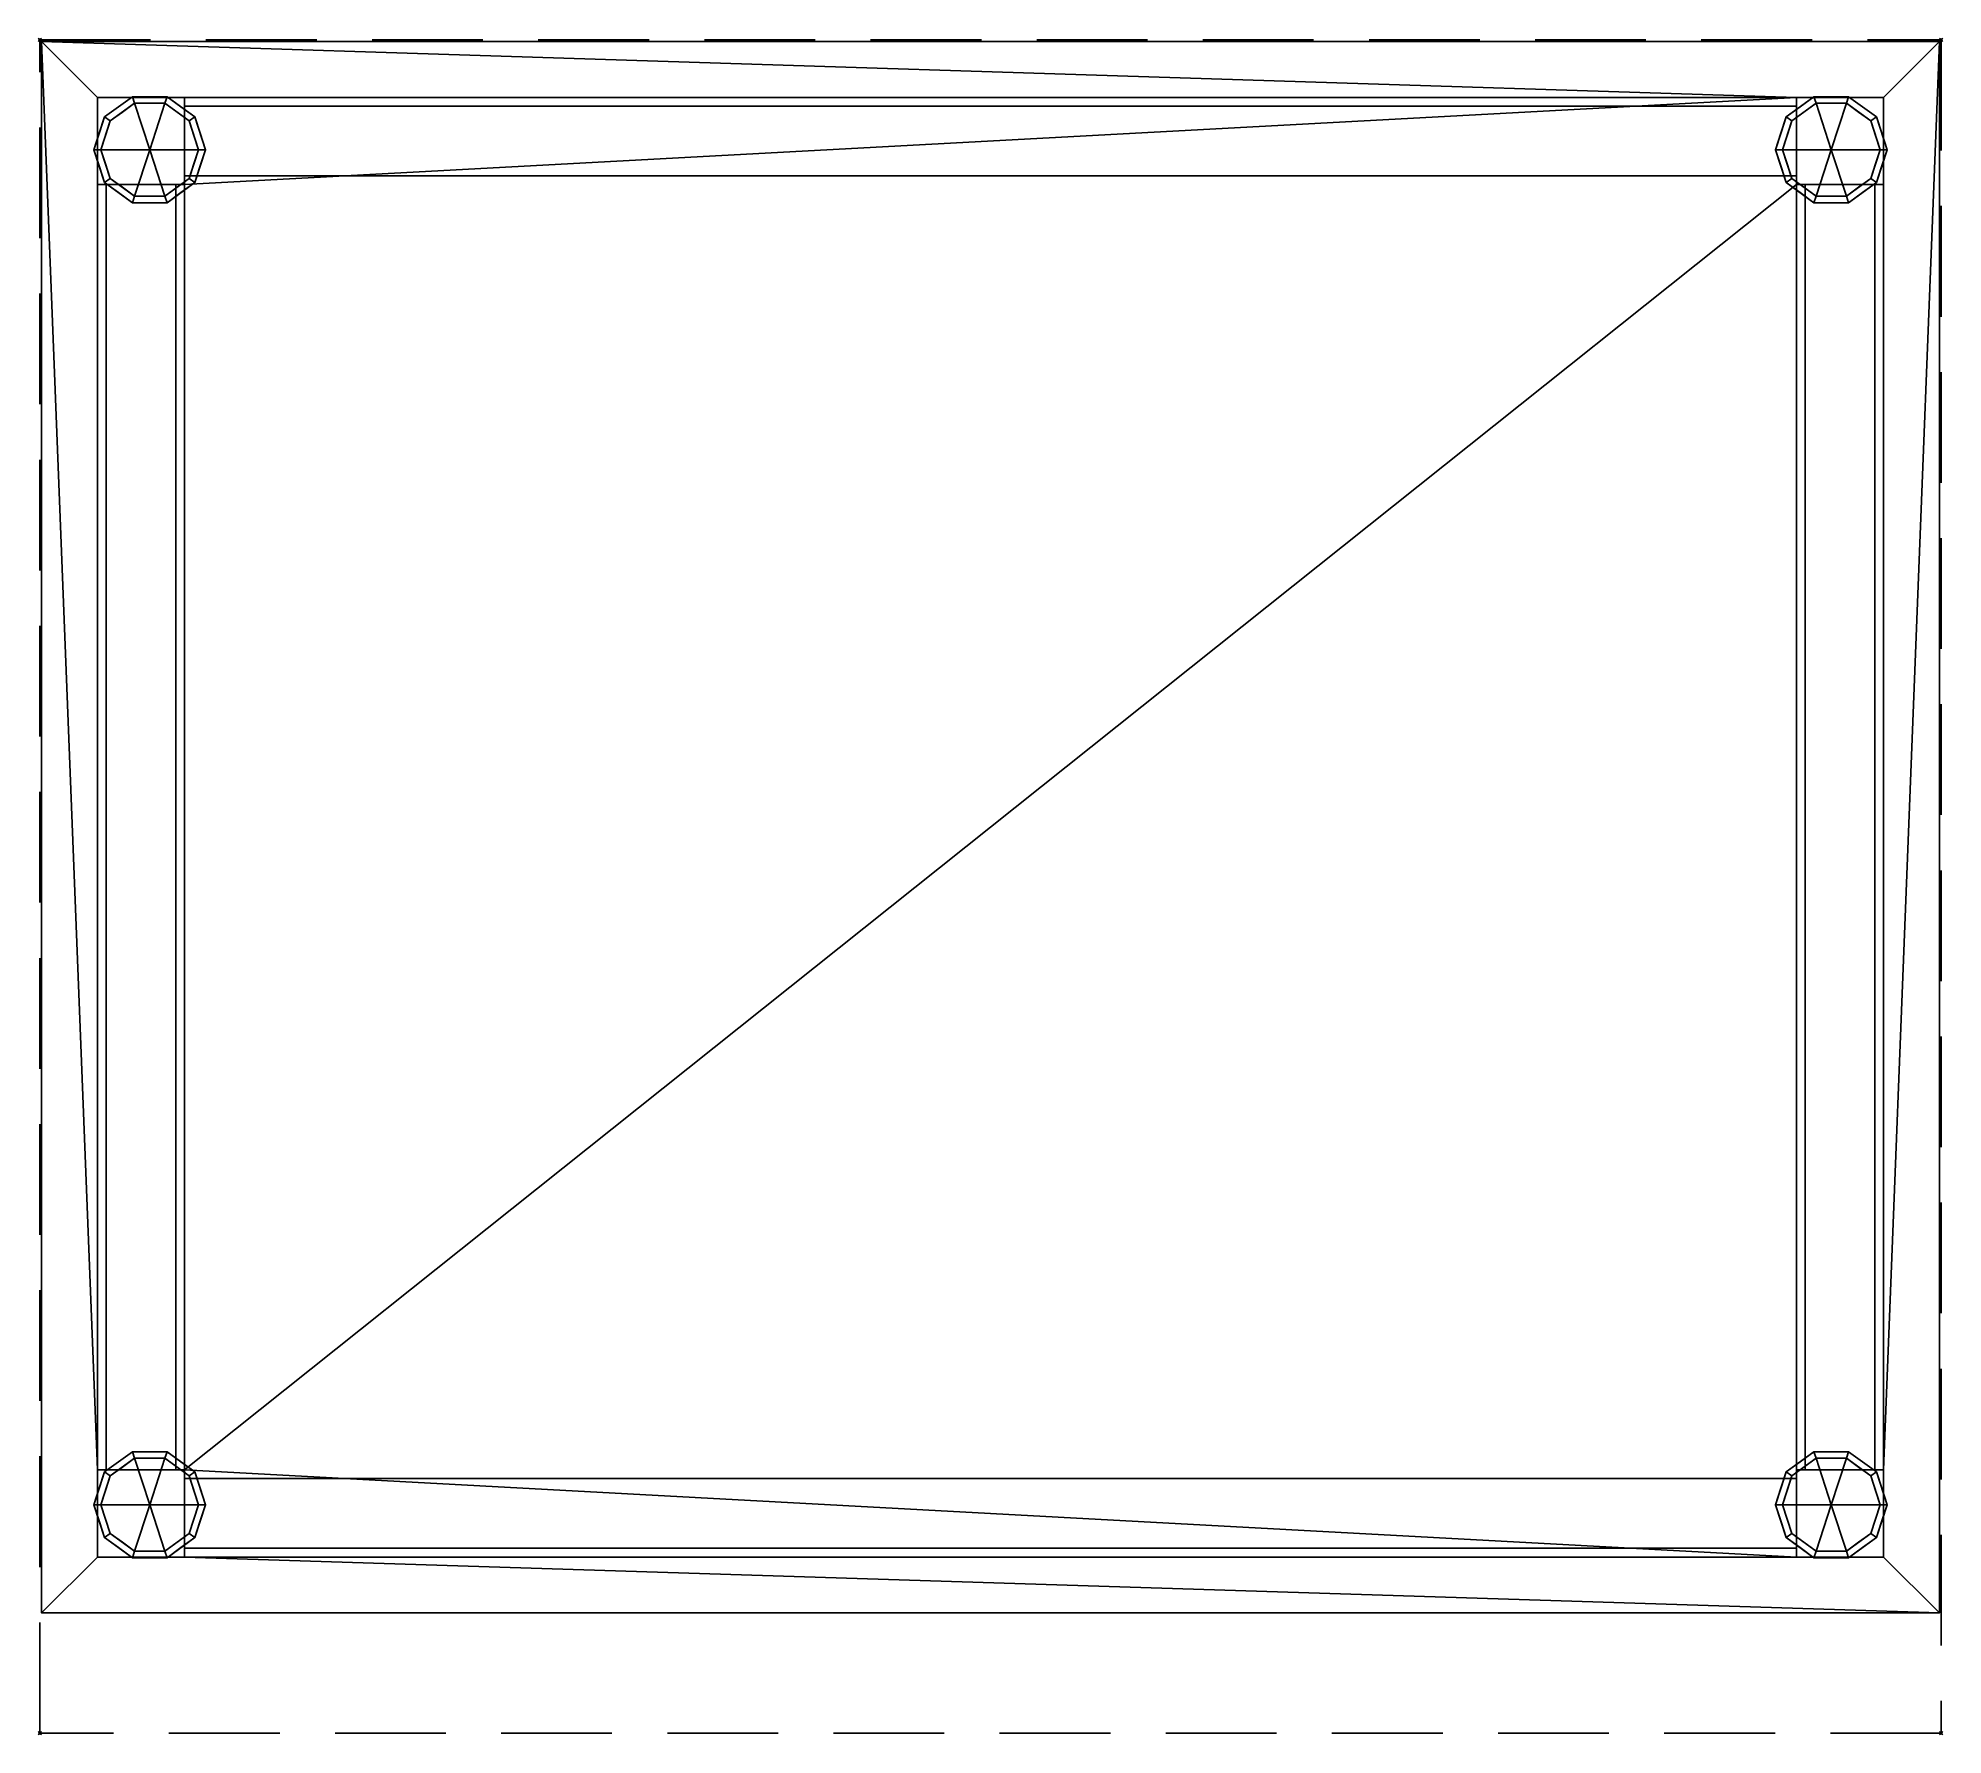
# Model space of a CAD drawing. Header units: millimetres. Extents: x -1 to 1091, y -972 to 1.
import ezdxf

# ---------------------------------------------------------------- set-up
doc = ezdxf.new("R2010")
doc.units = ezdxf.units.MM
doc.header["$PDMODE"] = 35
doc.linetypes.add('NASCOSTA', pattern=[9.525, 6.35, -3.175])
for name, color, linetype in [('PQ_200_2D', 1, 'Continuous'), ('PQ_200_3D', 1, 'Continuous'), ('PQ_INS_3D', 3, 'Continuous')]:
    doc.layers.add(name, color=color, linetype=linetype)

msp = doc.modelspace()

# ---------------------------------------------------------------- linework, layer by layer
at = {"layer": 'PQ_200_2D', "color": 7, "linetype": 'NASCOSTA', "ltscale": 10}
for p, q in [((0, 0), (1090, 0)), ((0, -971), (0, 0)), ((1090, 0), (1090, -971)), ((1090, -971), (0, -971))]:
    msp.add_line(p, q, dxfattribs=at)
at = {"layer": 'PQ_INS_3D'}
for p in [(0, 0), (1090, 0), (0, -971), (1090, -971)]:
    msp.add_point(p, dxfattribs=at)

# ---------------------------------------------------------------- meshes
at = {"layer": 'PQ_200_3D'}
mesh = msp.add_polyface(dxfattribs=at)
corners = [(1089, -1, 202), (1, -1, 202), (1, -902, 202), (1089, -902, 202), (1057, -33, 202), (1057, -83, 202), (1007, -83, 202), (1007, -33, 202), (1057, -820, 202), (1057, -870, 202), (1007, -870, 202), (1007, -820, 202), (83, -820, 202), (83, -870, 202), (33, -870, 202), (33, -820, 202), (33, -33, 202), (83, -33, 202), (83, -83, 202), (33, -83, 202)]
mesh.append_faces([[corners[k] for k in face] for face in [(18, 7, 17)]], dxfattribs={"vtx0": -1, "vtx1": -1})
mesh.append_faces([[corners[k] for k in face] for face in [(12, 18, 19, 15), (2, 14, 15, 1)]], dxfattribs={"vtx0": -1, "vtx2": -1})
mesh.append_faces([[corners[k] for k in face] for face in [(0, 4, 5, 8), (3, 9, 10, 13), (12, 10, 11, 6), (1, 16, 17, 7)]], dxfattribs={"vtx0": -1, "vtx2": -1, "vtx3": -1})
mesh.append_faces([[corners[k] for k in face] for face in [(12, 13, 10)]], dxfattribs={"vtx1": -1, "vtx2": -1})
mesh.append_faces([[corners[k] for k in face] for face in [(6, 7, 18, 12), (19, 16, 1, 15)]], dxfattribs={"vtx1": -1, "vtx2": -1, "vtx3": -1})
mesh.append_faces([[corners[k] for k in face] for face in [(7, 4, 0, 1), (5, 6, 11, 8), (8, 9, 3, 0), (13, 14, 2, 3)]], dxfattribs={"vtx1": -1, "vtx3": -1})
mesh = msp.add_polyface(dxfattribs=at)
corners = [(1089, -902, 152), (1, -902, 152), (1, -1, 152), (1089, -1, 152)]
mesh.append_faces([[corners[k] for k in face] for face in [(0, 1, 2, 3)]])
mesh = msp.add_polyface(dxfattribs=at)
corners = [(1089, -1, 202), (1089, -1, 152), (1, -1, 152), (1, -1, 202)]
mesh.append_faces([[corners[k] for k in face] for face in [(0, 1, 2, 3)]])
mesh = msp.add_polyface(dxfattribs=at)
corners = [(1, -1, 202), (1, -1, 152), (1, -902, 152), (1, -902, 202)]
mesh.append_faces([[corners[k] for k in face] for face in [(0, 1, 2, 3)]])
mesh = msp.add_polyface(dxfattribs=at)
corners = [(1089, -902, 202), (1089, -902, 152), (1089, -1, 152), (1089, -1, 202)]
mesh.append_faces([[corners[k] for k in face] for face in [(0, 1, 2, 3)]])
mesh = msp.add_polyface(dxfattribs=at)
corners = [(31, -63, 152), (37.1, -44.2, 152), (53.1, -32.6, 152), (72.9, -32.6, 152), (88.9, -44.2, 152), (95, -63, 152), (95, -63, 48), (88.9, -44.2, 48), (72.9, -32.6, 48), (53.1, -32.6, 48), (37.1, -44.2, 48), (31, -63, 48), (80.9, -38.4, 152), (80.9, -38.4, 48), (91.9, -53.6, 48), (91.9, -53.6, 152), (63, -32.6, 152), (63, -32.6, 48), (45.1, -38.4, 48), (45.1, -38.4, 152), (34.2, -53.1, 48), (34.1, -53.6, 152)]
mesh.append_faces([[corners[k] for k in face] for face in [(1, 20, 21), (11, 21, 20), (20, 1, 10)]], dxfattribs={"vtx0": -1, "vtx1": -1})
mesh.append_faces([[corners[k] for k in face] for face in [(2, 16, 17, 9), (13, 8, 3, 12), (4, 15, 14, 7), (7, 13, 12, 4), (9, 18, 19, 2), (16, 3, 8, 17), (1, 19, 18, 10)]], dxfattribs={"vtx1": -1, "vtx3": -1})
mesh.append_faces([[corners[k] for k in face] for face in [(5, 6, 14, 15), (11, 0, 21)]], dxfattribs={"vtx2": -1})
mesh = msp.add_polyface(dxfattribs=at)
corners = [(31, -63, 48), (37.1, -44.2, 48), (53.1, -32.6, 48), (72.9, -32.6, 48), (88.9, -44.2, 48), (95, -63, 48), (91, -63, 48), (85.7, -46.5, 48), (71.7, -36.4, 48), (54.3, -36.4, 48), (40.3, -46.5, 48), (35, -63, 48)]
mesh.append_faces([[corners[k] for k in face] for face in [(10, 1, 2, 9)]], dxfattribs={"vtx0": -1, "vtx2": -1})
mesh.append_faces([[corners[k] for k in face] for face in [(6, 7, 4, 5)]], dxfattribs={"vtx1": -1})
mesh.append_faces([[corners[k] for k in face] for face in [(8, 9, 2, 3), (7, 8, 3, 4)]], dxfattribs={"vtx1": -1, "vtx3": -1})
mesh.append_faces([[corners[k] for k in face] for face in [(11, 0, 1, 10)]], dxfattribs={"vtx2": -1})
mesh = msp.add_polyface(dxfattribs=at)
corners = [(995, -63, 152), (1001.1, -44.2, 152), (1017.1, -32.6, 152), (1036.9, -32.6, 152), (1052.9, -44.2, 152), (1059, -63, 152), (1059, -63, 48), (1052.9, -44.2, 48), (1036.9, -32.6, 48), (1017.1, -32.6, 48), (1001.1, -44.2, 48), (995, -63, 48), (1044.9, -38.4, 152), (1044.9, -38.4, 48), (1055.9, -53.6, 48), (1055.9, -53.6, 152), (1027, -32.6, 152), (1027, -32.6, 48), (1009.1, -38.4, 48), (1009.1, -38.4, 152), (998.2, -53.1, 48), (998.1, -53.6, 152)]
mesh.append_faces([[corners[k] for k in face] for face in [(1, 20, 21), (11, 21, 20), (20, 1, 10)]], dxfattribs={"vtx0": -1, "vtx1": -1})
mesh.append_faces([[corners[k] for k in face] for face in [(2, 16, 17, 9), (13, 8, 3, 12), (4, 15, 14, 7), (7, 13, 12, 4), (9, 18, 19, 2), (16, 3, 8, 17), (1, 19, 18, 10)]], dxfattribs={"vtx1": -1, "vtx3": -1})
mesh.append_faces([[corners[k] for k in face] for face in [(5, 6, 14, 15), (11, 0, 21)]], dxfattribs={"vtx2": -1})
mesh = msp.add_polyface(dxfattribs=at)
corners = [(995, -63, 48), (1001.1, -44.2, 48), (1017.1, -32.6, 48), (1036.9, -32.6, 48), (1052.9, -44.2, 48), (1059, -63, 48), (1055, -63, 48), (1049.7, -46.5, 48), (1035.7, -36.4, 48), (1018.3, -36.4, 48), (1004.3, -46.5, 48), (999, -63, 48)]
mesh.append_faces([[corners[k] for k in face] for face in [(10, 1, 2, 9)]], dxfattribs={"vtx0": -1, "vtx2": -1})
mesh.append_faces([[corners[k] for k in face] for face in [(6, 7, 4, 5)]], dxfattribs={"vtx1": -1})
mesh.append_faces([[corners[k] for k in face] for face in [(8, 9, 2, 3), (7, 8, 3, 4)]], dxfattribs={"vtx1": -1, "vtx3": -1})
mesh.append_faces([[corners[k] for k in face] for face in [(11, 0, 1, 10)]], dxfattribs={"vtx2": -1})
mesh = msp.add_polyface(dxfattribs=at)
corners = [(1057, -83, 770), (1057, -33, 770), (1007, -33, 770), (1007, -83, 770), (1057, -870, 770), (1057, -820, 770), (1007, -820, 770), (1007, -870, 770), (83, -870, 770), (83, -820, 770), (33, -820, 770), (33, -870, 770), (83, -33, 770), (33, -33, 770), (33, -83, 770), (83, -83, 770)]
mesh.append_faces([[corners[k] for k in face] for face in [(3, 0, 1, 2), (7, 4, 5, 6), (11, 8, 9, 10), (14, 15, 12, 13)]])
mesh = msp.add_polyface(dxfattribs=at)
corners = [(83, -33, 770), (83, -33, 202), (33, -33, 202), (33, -33, 770)]
mesh.append_faces([[corners[k] for k in face] for face in [(0, 1, 2, 3)]])
mesh = msp.add_polyface(dxfattribs=at)
corners = [(33, -33, 770), (33, -33, 202), (33, -83, 202), (33, -83, 770)]
mesh.append_faces([[corners[k] for k in face] for face in [(0, 1, 2, 3)]])
mesh = msp.add_polyface(dxfattribs=at)
corners = [(35, -63, 48), (40.3, -46.5, 48), (54.3, -36.4, 48), (71.7, -36.4, 48), (85.7, -46.5, 48), (91, -63, 48), (91, -63), (85.7, -46.5), (71.7, -36.4), (54.3, -36.4), (40.3, -46.5), (35, -63), (78.7, -41.5), (78.7, -41.5, 48), (88.3, -54.8, 48), (88.3, -54.8), (63, -36.4, 48), (63, -36.4), (47.3, -41.5), (47.3, -41.5, 48), (37.9, -54.2), (37.7, -54.8, 48)]
mesh.append_faces([[corners[k] for k in face] for face in [(20, 1, 10), (1, 20, 21), (11, 21, 20)]], dxfattribs={"vtx0": -1, "vtx1": -1})
mesh.append_faces([[corners[k] for k in face] for face in [(4, 7, 12, 13), (13, 12, 8, 3), (14, 15, 7, 4)]], dxfattribs={"vtx0": -1, "vtx2": -1})
mesh.append_faces([[corners[k] for k in face] for face in [(18, 10, 1, 19), (17, 9, 2, 16), (9, 18, 19, 2), (16, 3, 8, 17)]], dxfattribs={"vtx1": -1, "vtx3": -1})
mesh.append_faces([[corners[k] for k in face] for face in [(5, 6, 15, 14), (11, 0, 21)]], dxfattribs={"vtx2": -1})
mesh = msp.add_polyface(dxfattribs=at)
corners = [(35, -63), (40.3, -46.5), (54.3, -36.4), (71.7, -36.4), (85.7, -46.5), (91, -63), (63, -63)]
mesh.append_faces([[corners[k] for k in face] for face in [(1, 2, 6, 0)]], dxfattribs={"vtx1": -1})
mesh.append_faces([[corners[k] for k in face] for face in [(2, 3, 6)]], dxfattribs={"vtx1": -1, "vtx2": -1})
mesh.append_faces([[corners[k] for k in face] for face in [(4, 5, 6, 3)]], dxfattribs={"vtx2": -1})
mesh = msp.add_polyface(dxfattribs=at)
corners = [(83, -33, 770), (83, -83, 770), (83, -83, 202), (83, -33, 202), (83, -78, 630), (83, -78, 670), (83, -38, 670), (83, -38, 630)]
mesh.append_faces([[corners[k] for k in face] for face in [(1, 5, 6, 0), (0, 6, 7, 3), (4, 2, 3, 7)]], dxfattribs={"vtx0": -1, "vtx2": -1})
mesh.append_faces([[corners[k] for k in face] for face in [(4, 5, 1, 2)]], dxfattribs={"vtx1": -1, "vtx3": -1})
mesh = msp.add_polyface(dxfattribs=at)
corners = [(83, -78, 630), (83, -38, 630), (1007, -38, 630), (1007, -78, 630)]
mesh.append_faces([[corners[k] for k in face] for face in [(0, 1, 2, 3)]])
mesh = msp.add_polyface(dxfattribs=at)
corners = [(83, -38, 630), (83, -38, 670), (1007, -38, 670), (1007, -38, 630)]
mesh.append_faces([[corners[k] for k in face] for face in [(0, 1, 2, 3)]])
mesh = msp.add_polyface(dxfattribs=at)
corners = [(1007, -78, 670), (1007, -38, 670), (83, -38, 670), (83, -78, 670)]
mesh.append_faces([[corners[k] for k in face] for face in [(0, 1, 2, 3)]])
mesh = msp.add_polyface(dxfattribs=at)
corners = [(999, -63, 48), (1004.3, -46.5, 48), (1018.3, -36.4, 48), (1035.7, -36.4, 48), (1049.7, -46.5, 48), (1055, -63, 48), (1055, -63), (1049.7, -46.5), (1035.7, -36.4), (1018.3, -36.4), (1004.3, -46.5), (999, -63), (1042.7, -41.5), (1042.7, -41.5, 48), (1052.3, -54.8, 48), (1052.3, -54.8), (1027, -36.4, 48), (1027, -36.4), (1011.3, -41.5), (1011.3, -41.5, 48), (1001.9, -54.2), (1001.7, -54.8, 48)]
mesh.append_faces([[corners[k] for k in face] for face in [(20, 1, 10), (1, 20, 21), (11, 21, 20)]], dxfattribs={"vtx0": -1, "vtx1": -1})
mesh.append_faces([[corners[k] for k in face] for face in [(4, 7, 12, 13), (13, 12, 8, 3), (14, 15, 7, 4)]], dxfattribs={"vtx0": -1, "vtx2": -1})
mesh.append_faces([[corners[k] for k in face] for face in [(18, 10, 1, 19), (17, 9, 2, 16), (9, 18, 19, 2), (16, 3, 8, 17)]], dxfattribs={"vtx1": -1, "vtx3": -1})
mesh.append_faces([[corners[k] for k in face] for face in [(5, 6, 15, 14), (11, 0, 21)]], dxfattribs={"vtx2": -1})
mesh = msp.add_polyface(dxfattribs=at)
corners = [(999, -63), (1004.3, -46.5), (1018.3, -36.4), (1035.7, -36.4), (1049.7, -46.5), (1055, -63), (1027, -63)]
mesh.append_faces([[corners[k] for k in face] for face in [(1, 2, 6, 0)]], dxfattribs={"vtx1": -1})
mesh.append_faces([[corners[k] for k in face] for face in [(2, 3, 6)]], dxfattribs={"vtx1": -1, "vtx2": -1})
mesh.append_faces([[corners[k] for k in face] for face in [(4, 5, 6, 3)]], dxfattribs={"vtx2": -1})
mesh = msp.add_polyface(dxfattribs=at)
corners = [(1057, -33, 770), (1057, -33, 202), (1007, -33, 202), (1007, -33, 770)]
mesh.append_faces([[corners[k] for k in face] for face in [(0, 1, 2, 3)]])
mesh = msp.add_polyface(dxfattribs=at)
corners = [(1007, -83, 770), (1007, -33, 770), (1007, -33, 202), (1007, -83, 202), (1007, -78, 670), (1007, -78, 630), (1007, -38, 630), (1007, -38, 670)]
mesh.append_faces([[corners[k] for k in face] for face in [(1, 7, 4, 0), (0, 4, 5, 3), (6, 2, 3, 5)]], dxfattribs={"vtx0": -1, "vtx2": -1})
mesh.append_faces([[corners[k] for k in face] for face in [(6, 7, 1, 2)]], dxfattribs={"vtx1": -1, "vtx3": -1})
mesh = msp.add_polyface(dxfattribs=at)
corners = [(1057, -83, 770), (1057, -83, 202), (1057, -33, 202), (1057, -33, 770)]
mesh.append_faces([[corners[k] for k in face] for face in [(0, 1, 2, 3)]])
mesh = msp.add_polyface(dxfattribs=at)
corners = [(95, -63, 152), (88.9, -81.8, 152), (72.9, -93.4, 152), (53.1, -93.4, 152), (37.1, -81.8, 152), (31, -63, 152), (31, -63, 48), (37.1, -81.8, 48), (53.1, -93.4, 48), (72.9, -93.4, 48), (88.9, -81.8, 48), (95, -63, 48), (34.2, -72.9, 152), (34.1, -72.4, 48), (45.1, -87.6, 48), (45.1, -87.6, 152), (63, -93.4, 152), (63, -93.4, 48), (80.9, -87.6, 48), (80.9, -87.6, 152), (91.8, -72.9, 48), (91.9, -72.4, 152)]
mesh.append_faces([[corners[k] for k in face] for face in [(13, 5, 6)]], dxfattribs={"vtx0": -1})
mesh.append_faces([[corners[k] for k in face] for face in [(7, 12, 13), (5, 13, 12), (1, 20, 21), (11, 21, 20), (20, 1, 10)]], dxfattribs={"vtx0": -1, "vtx1": -1})
mesh.append_faces([[corners[k] for k in face] for face in [(7, 4, 12)]], dxfattribs={"vtx0": -1, "vtx2": -1})
mesh.append_faces([[corners[k] for k in face] for face in [(15, 4, 7, 14), (3, 15, 14, 8), (17, 9, 2, 16), (19, 2, 9, 18), (18, 10, 1, 19), (16, 3, 8, 17)]], dxfattribs={"vtx1": -1, "vtx3": -1})
mesh.append_faces([[corners[k] for k in face] for face in [(11, 0, 21)]], dxfattribs={"vtx2": -1})
mesh = msp.add_polyface(dxfattribs=at)
corners = [(95, -63, 48), (88.9, -81.8, 48), (72.9, -93.4, 48), (53.1, -93.4, 48), (37.1, -81.8, 48), (31, -63, 48), (35, -63, 48), (40.3, -79.5, 48), (54.3, -89.6, 48), (71.7, -89.6, 48), (85.7, -79.5, 48), (91, -63, 48)]
mesh.append_faces([[corners[k] for k in face] for face in [(1, 10, 11, 0)]], dxfattribs={"vtx0": -1})
mesh.append_faces([[corners[k] for k in face] for face in [(3, 8, 9, 2), (2, 9, 10, 1)]], dxfattribs={"vtx0": -1, "vtx2": -1})
mesh.append_faces([[corners[k] for k in face] for face in [(3, 4, 7, 8)]], dxfattribs={"vtx1": -1, "vtx3": -1})
mesh.append_faces([[corners[k] for k in face] for face in [(4, 5, 6, 7)]], dxfattribs={"vtx3": -1})
mesh = msp.add_polyface(dxfattribs=at)
corners = [(91, -63, 48), (85.7, -79.5, 48), (71.7, -89.6, 48), (54.3, -89.6, 48), (40.3, -79.5, 48), (35, -63, 48), (35, -63), (40.3, -79.5), (54.3, -89.6), (71.7, -89.6), (85.7, -79.5), (91, -63), (47.3, -84.5, 48), (47.3, -84.5), (37.7, -71.2), (37.7, -71.2, 48), (63, -89.6, 48), (63, -89.6), (78.7, -84.5), (78.7, -84.5, 48), (88.1, -71.8), (88.3, -71.2, 48)]
mesh.append_faces([[corners[k] for k in face] for face in [(20, 1, 10), (1, 20, 21), (11, 21, 20)]], dxfattribs={"vtx0": -1, "vtx1": -1})
mesh.append_faces([[corners[k] for k in face] for face in [(2, 16, 17, 9), (13, 8, 3, 12), (4, 15, 14, 7), (7, 13, 12, 4), (16, 3, 8, 17), (19, 2, 9, 18), (1, 19, 18, 10)]], dxfattribs={"vtx1": -1, "vtx3": -1})
mesh.append_faces([[corners[k] for k in face] for face in [(11, 0, 21)]], dxfattribs={"vtx2": -1})
mesh.append_faces([[corners[k] for k in face] for face in [(15, 5, 6, 14)]], dxfattribs={"vtx3": -1})
mesh = msp.add_polyface(dxfattribs=at)
corners = [(91, -63), (85.7, -79.5), (71.7, -89.6), (54.3, -89.6), (40.3, -79.5), (35, -63), (63, -63)]
mesh.append_faces([[corners[k] for k in face] for face in [(3, 6, 2)]], dxfattribs={"vtx0": -1, "vtx1": -1})
mesh.append_faces([[corners[k] for k in face] for face in [(1, 2, 6, 0)]], dxfattribs={"vtx1": -1})
mesh.append_faces([[corners[k] for k in face] for face in [(4, 5, 6, 3)]], dxfattribs={"vtx2": -1})
mesh = msp.add_polyface(dxfattribs=at)
corners = [(1059, -63, 152), (1052.9, -81.8, 152), (1036.9, -93.4, 152), (1017.1, -93.4, 152), (1001.1, -81.8, 152), (995, -63, 152), (995, -63, 48), (1001.1, -81.8, 48), (1017.1, -93.4, 48), (1036.9, -93.4, 48), (1052.9, -81.8, 48), (1059, -63, 48), (998.2, -72.9, 152), (998.1, -72.4, 48), (1009.1, -87.6, 48), (1009.1, -87.6, 152), (1027, -93.4, 152), (1027, -93.4, 48), (1044.9, -87.6, 48), (1044.9, -87.6, 152), (1055.8, -72.9, 48), (1055.9, -72.4, 152)]
mesh.append_faces([[corners[k] for k in face] for face in [(13, 5, 6)]], dxfattribs={"vtx0": -1})
mesh.append_faces([[corners[k] for k in face] for face in [(7, 12, 13), (5, 13, 12), (1, 20, 21), (11, 21, 20), (20, 1, 10)]], dxfattribs={"vtx0": -1, "vtx1": -1})
mesh.append_faces([[corners[k] for k in face] for face in [(7, 4, 12)]], dxfattribs={"vtx0": -1, "vtx2": -1})
mesh.append_faces([[corners[k] for k in face] for face in [(15, 4, 7, 14), (3, 15, 14, 8), (17, 9, 2, 16), (19, 2, 9, 18), (18, 10, 1, 19), (16, 3, 8, 17)]], dxfattribs={"vtx1": -1, "vtx3": -1})
mesh.append_faces([[corners[k] for k in face] for face in [(11, 0, 21)]], dxfattribs={"vtx2": -1})
mesh = msp.add_polyface(dxfattribs=at)
corners = [(1059, -63, 48), (1052.9, -81.8, 48), (1036.9, -93.4, 48), (1017.1, -93.4, 48), (1001.1, -81.8, 48), (995, -63, 48), (999, -63, 48), (1004.3, -79.5, 48), (1018.3, -89.6, 48), (1035.7, -89.6, 48), (1049.7, -79.5, 48), (1055, -63, 48)]
mesh.append_faces([[corners[k] for k in face] for face in [(1, 10, 11, 0)]], dxfattribs={"vtx0": -1})
mesh.append_faces([[corners[k] for k in face] for face in [(3, 8, 9, 2), (2, 9, 10, 1)]], dxfattribs={"vtx0": -1, "vtx2": -1})
mesh.append_faces([[corners[k] for k in face] for face in [(3, 4, 7, 8)]], dxfattribs={"vtx1": -1, "vtx3": -1})
mesh.append_faces([[corners[k] for k in face] for face in [(4, 5, 6, 7)]], dxfattribs={"vtx3": -1})
mesh = msp.add_polyface(dxfattribs=at)
corners = [(1055, -63, 48), (1049.7, -79.5, 48), (1035.7, -89.6, 48), (1018.3, -89.6, 48), (1004.3, -79.5, 48), (999, -63, 48), (999, -63), (1004.3, -79.5), (1018.3, -89.6), (1035.7, -89.6), (1049.7, -79.5), (1055, -63), (1011.3, -84.5, 48), (1011.3, -84.5), (1001.7, -71.2), (1001.7, -71.2, 48), (1027, -89.6, 48), (1027, -89.6), (1042.7, -84.5), (1042.7, -84.5, 48), (1052.1, -71.8), (1052.3, -71.2, 48)]
mesh.append_faces([[corners[k] for k in face] for face in [(20, 1, 10), (1, 20, 21), (11, 21, 20)]], dxfattribs={"vtx0": -1, "vtx1": -1})
mesh.append_faces([[corners[k] for k in face] for face in [(2, 16, 17, 9), (13, 8, 3, 12), (4, 15, 14, 7), (7, 13, 12, 4), (16, 3, 8, 17), (19, 2, 9, 18), (1, 19, 18, 10)]], dxfattribs={"vtx1": -1, "vtx3": -1})
mesh.append_faces([[corners[k] for k in face] for face in [(11, 0, 21)]], dxfattribs={"vtx2": -1})
mesh.append_faces([[corners[k] for k in face] for face in [(15, 5, 6, 14)]], dxfattribs={"vtx3": -1})
mesh = msp.add_polyface(dxfattribs=at)
corners = [(1055, -63), (1049.7, -79.5), (1035.7, -89.6), (1018.3, -89.6), (1004.3, -79.5), (999, -63), (1027, -63)]
mesh.append_faces([[corners[k] for k in face] for face in [(3, 6, 2)]], dxfattribs={"vtx0": -1, "vtx1": -1})
mesh.append_faces([[corners[k] for k in face] for face in [(1, 2, 6, 0)]], dxfattribs={"vtx1": -1})
mesh.append_faces([[corners[k] for k in face] for face in [(4, 5, 6, 3)]], dxfattribs={"vtx2": -1})
mesh = msp.add_polyface(dxfattribs=at)
corners = [(83, -83, 770), (33, -83, 770), (33, -83, 202), (83, -83, 202), (78, -83, 630), (38, -83, 630), (38, -83, 670), (78, -83, 670)]
mesh.append_faces([[corners[k] for k in face] for face in [(1, 6, 7, 0), (0, 7, 4, 3), (5, 2, 3, 4)]], dxfattribs={"vtx0": -1, "vtx2": -1})
mesh.append_faces([[corners[k] for k in face] for face in [(5, 6, 1, 2)]], dxfattribs={"vtx1": -1, "vtx3": -1})
mesh = msp.add_polyface(dxfattribs=at)
corners = [(38, -83, 630), (78, -83, 630), (78, -820, 630), (38, -820, 630)]
mesh.append_faces([[corners[k] for k in face] for face in [(0, 1, 2, 3)]])
mesh = msp.add_polyface(dxfattribs=at)
corners = [(78, -83, 670), (38, -83, 670), (38, -820, 670), (78, -820, 670)]
mesh.append_faces([[corners[k] for k in face] for face in [(0, 1, 2, 3)]])
mesh = msp.add_polyface(dxfattribs=at)
corners = [(38, -820, 630), (38, -820, 670), (38, -83, 670), (38, -83, 630)]
mesh.append_faces([[corners[k] for k in face] for face in [(0, 1, 2, 3)]])
mesh = msp.add_polyface(dxfattribs=at)
corners = [(78, -83, 630), (78, -83, 670), (78, -820, 670), (78, -820, 630)]
mesh.append_faces([[corners[k] for k in face] for face in [(0, 1, 2, 3)]])
mesh = msp.add_polyface(dxfattribs=at)
corners = [(83, -78, 670), (83, -78, 630), (1007, -78, 630), (1007, -78, 670)]
mesh.append_faces([[corners[k] for k in face] for face in [(0, 1, 2, 3)]])
mesh = msp.add_polyface(dxfattribs=at)
corners = [(1057, -83, 770), (1007, -83, 770), (1007, -83, 202), (1057, -83, 202), (1052, -83, 630), (1012, -83, 630), (1012, -83, 670), (1052, -83, 670)]
mesh.append_faces([[corners[k] for k in face] for face in [(1, 6, 7, 0), (0, 7, 4, 3), (5, 2, 3, 4)]], dxfattribs={"vtx0": -1, "vtx2": -1})
mesh.append_faces([[corners[k] for k in face] for face in [(5, 6, 1, 2)]], dxfattribs={"vtx1": -1, "vtx3": -1})
mesh = msp.add_polyface(dxfattribs=at)
corners = [(1012, -83, 630), (1052, -83, 630), (1052, -820, 630), (1012, -820, 630)]
mesh.append_faces([[corners[k] for k in face] for face in [(0, 1, 2, 3)]])
mesh = msp.add_polyface(dxfattribs=at)
corners = [(1052, -83, 670), (1012, -83, 670), (1012, -820, 670), (1052, -820, 670)]
mesh.append_faces([[corners[k] for k in face] for face in [(0, 1, 2, 3)]])
mesh = msp.add_polyface(dxfattribs=at)
corners = [(1012, -820, 630), (1012, -820, 670), (1012, -83, 670), (1012, -83, 630)]
mesh.append_faces([[corners[k] for k in face] for face in [(0, 1, 2, 3)]])
mesh = msp.add_polyface(dxfattribs=at)
corners = [(1052, -83, 630), (1052, -83, 670), (1052, -820, 670), (1052, -820, 630)]
mesh.append_faces([[corners[k] for k in face] for face in [(0, 1, 2, 3)]])
mesh = msp.add_polyface(dxfattribs=at)
corners = [(31, -840, 152), (37.1, -821.2, 152), (53.1, -809.6, 152), (72.9, -809.6, 152), (88.9, -821.2, 152), (95, -840, 152), (95, -840, 48), (88.9, -821.2, 48), (72.9, -809.6, 48), (53.1, -809.6, 48), (37.1, -821.2, 48), (31, -840, 48), (80.9, -815.4, 152), (80.9, -815.4, 48), (91.9, -830.6, 48), (91.9, -830.6, 152), (63, -809.6, 152), (63, -809.6, 48), (45.1, -815.4, 48), (45.1, -815.4, 152), (34.2, -830.1, 48), (34.1, -830.6, 152)]
mesh.append_faces([[corners[k] for k in face] for face in [(1, 20, 21), (11, 21, 20), (20, 1, 10)]], dxfattribs={"vtx0": -1, "vtx1": -1})
mesh.append_faces([[corners[k] for k in face] for face in [(2, 16, 17, 9), (13, 8, 3, 12), (4, 15, 14, 7), (7, 13, 12, 4), (9, 18, 19, 2), (16, 3, 8, 17), (1, 19, 18, 10)]], dxfattribs={"vtx1": -1, "vtx3": -1})
mesh.append_faces([[corners[k] for k in face] for face in [(5, 6, 14, 15), (11, 0, 21)]], dxfattribs={"vtx2": -1})
mesh = msp.add_polyface(dxfattribs=at)
corners = [(31, -840, 48), (37.1, -821.2, 48), (53.1, -809.6, 48), (72.9, -809.6, 48), (88.9, -821.2, 48), (95, -840, 48), (91, -840, 48), (85.7, -823.5, 48), (71.7, -813.4, 48), (54.3, -813.4, 48), (40.3, -823.5, 48), (35, -840, 48)]
mesh.append_faces([[corners[k] for k in face] for face in [(10, 1, 2, 9)]], dxfattribs={"vtx0": -1, "vtx2": -1})
mesh.append_faces([[corners[k] for k in face] for face in [(6, 7, 4, 5)]], dxfattribs={"vtx1": -1})
mesh.append_faces([[corners[k] for k in face] for face in [(8, 9, 2, 3), (7, 8, 3, 4)]], dxfattribs={"vtx1": -1, "vtx3": -1})
mesh.append_faces([[corners[k] for k in face] for face in [(11, 0, 1, 10)]], dxfattribs={"vtx2": -1})
mesh = msp.add_polyface(dxfattribs=at)
corners = [(35, -840, 48), (40.3, -823.5, 48), (54.3, -813.4, 48), (71.7, -813.4, 48), (85.7, -823.5, 48), (91, -840, 48), (91, -840), (85.7, -823.5), (71.7, -813.4), (54.3, -813.4), (40.3, -823.5), (35, -840), (78.7, -818.5), (78.7, -818.5, 48), (88.3, -831.8, 48), (88.3, -831.8), (63, -813.4, 48), (63, -813.4), (47.3, -818.5), (47.3, -818.5, 48), (37.9, -831.2), (37.7, -831.8, 48)]
mesh.append_faces([[corners[k] for k in face] for face in [(20, 1, 10), (1, 20, 21), (11, 21, 20)]], dxfattribs={"vtx0": -1, "vtx1": -1})
mesh.append_faces([[corners[k] for k in face] for face in [(4, 7, 12, 13), (13, 12, 8, 3), (14, 15, 7, 4)]], dxfattribs={"vtx0": -1, "vtx2": -1})
mesh.append_faces([[corners[k] for k in face] for face in [(18, 10, 1, 19), (17, 9, 2, 16), (9, 18, 19, 2), (16, 3, 8, 17)]], dxfattribs={"vtx1": -1, "vtx3": -1})
mesh.append_faces([[corners[k] for k in face] for face in [(5, 6, 15, 14), (11, 0, 21)]], dxfattribs={"vtx2": -1})
mesh = msp.add_polyface(dxfattribs=at)
corners = [(35, -840), (40.3, -823.5), (54.3, -813.4), (71.7, -813.4), (85.7, -823.5), (91, -840), (63, -840)]
mesh.append_faces([[corners[k] for k in face] for face in [(1, 2, 6, 0)]], dxfattribs={"vtx1": -1})
mesh.append_faces([[corners[k] for k in face] for face in [(2, 3, 6)]], dxfattribs={"vtx1": -1, "vtx2": -1})
mesh.append_faces([[corners[k] for k in face] for face in [(4, 5, 6, 3)]], dxfattribs={"vtx2": -1})
mesh = msp.add_polyface(dxfattribs=at)
corners = [(995, -840, 152), (1001.1, -821.2, 152), (1017.1, -809.6, 152), (1036.9, -809.6, 152), (1052.9, -821.2, 152), (1059, -840, 152), (1059, -840, 48), (1052.9, -821.2, 48), (1036.9, -809.6, 48), (1017.1, -809.6, 48), (1001.1, -821.2, 48), (995, -840, 48), (1044.9, -815.4, 152), (1044.9, -815.4, 48), (1055.9, -830.6, 48), (1055.9, -830.6, 152), (1027, -809.6, 152), (1027, -809.6, 48), (1009.1, -815.4, 48), (1009.1, -815.4, 152), (998.2, -830.1, 48), (998.1, -830.6, 152)]
mesh.append_faces([[corners[k] for k in face] for face in [(1, 20, 21), (11, 21, 20), (20, 1, 10)]], dxfattribs={"vtx0": -1, "vtx1": -1})
mesh.append_faces([[corners[k] for k in face] for face in [(2, 16, 17, 9), (13, 8, 3, 12), (4, 15, 14, 7), (7, 13, 12, 4), (9, 18, 19, 2), (16, 3, 8, 17), (1, 19, 18, 10)]], dxfattribs={"vtx1": -1, "vtx3": -1})
mesh.append_faces([[corners[k] for k in face] for face in [(5, 6, 14, 15), (11, 0, 21)]], dxfattribs={"vtx2": -1})
mesh = msp.add_polyface(dxfattribs=at)
corners = [(995, -840, 48), (1001.1, -821.2, 48), (1017.1, -809.6, 48), (1036.9, -809.6, 48), (1052.9, -821.2, 48), (1059, -840, 48), (1055, -840, 48), (1049.7, -823.5, 48), (1035.7, -813.4, 48), (1018.3, -813.4, 48), (1004.3, -823.5, 48), (999, -840, 48)]
mesh.append_faces([[corners[k] for k in face] for face in [(10, 1, 2, 9)]], dxfattribs={"vtx0": -1, "vtx2": -1})
mesh.append_faces([[corners[k] for k in face] for face in [(6, 7, 4, 5)]], dxfattribs={"vtx1": -1})
mesh.append_faces([[corners[k] for k in face] for face in [(8, 9, 2, 3), (7, 8, 3, 4)]], dxfattribs={"vtx1": -1, "vtx3": -1})
mesh.append_faces([[corners[k] for k in face] for face in [(11, 0, 1, 10)]], dxfattribs={"vtx2": -1})
mesh = msp.add_polyface(dxfattribs=at)
corners = [(999, -840, 48), (1004.3, -823.5, 48), (1018.3, -813.4, 48), (1035.7, -813.4, 48), (1049.7, -823.5, 48), (1055, -840, 48), (1055, -840), (1049.7, -823.5), (1035.7, -813.4), (1018.3, -813.4), (1004.3, -823.5), (999, -840), (1042.7, -818.5), (1042.7, -818.5, 48), (1052.3, -831.8, 48), (1052.3, -831.8), (1027, -813.4, 48), (1027, -813.4), (1011.3, -818.5), (1011.3, -818.5, 48), (1001.9, -831.2), (1001.7, -831.8, 48)]
mesh.append_faces([[corners[k] for k in face] for face in [(20, 1, 10), (1, 20, 21), (11, 21, 20)]], dxfattribs={"vtx0": -1, "vtx1": -1})
mesh.append_faces([[corners[k] for k in face] for face in [(4, 7, 12, 13), (13, 12, 8, 3), (14, 15, 7, 4)]], dxfattribs={"vtx0": -1, "vtx2": -1})
mesh.append_faces([[corners[k] for k in face] for face in [(18, 10, 1, 19), (17, 9, 2, 16), (9, 18, 19, 2), (16, 3, 8, 17)]], dxfattribs={"vtx1": -1, "vtx3": -1})
mesh.append_faces([[corners[k] for k in face] for face in [(5, 6, 15, 14), (11, 0, 21)]], dxfattribs={"vtx2": -1})
mesh = msp.add_polyface(dxfattribs=at)
corners = [(999, -840), (1004.3, -823.5), (1018.3, -813.4), (1035.7, -813.4), (1049.7, -823.5), (1055, -840), (1027, -840)]
mesh.append_faces([[corners[k] for k in face] for face in [(1, 2, 6, 0)]], dxfattribs={"vtx1": -1})
mesh.append_faces([[corners[k] for k in face] for face in [(2, 3, 6)]], dxfattribs={"vtx1": -1, "vtx2": -1})
mesh.append_faces([[corners[k] for k in face] for face in [(4, 5, 6, 3)]], dxfattribs={"vtx2": -1})
mesh = msp.add_polyface(dxfattribs=at)
corners = [(33, -820, 770), (83, -820, 770), (83, -820, 202), (33, -820, 202), (38, -820, 630), (78, -820, 630), (78, -820, 670), (38, -820, 670)]
mesh.append_faces([[corners[k] for k in face] for face in [(1, 6, 7, 0), (0, 7, 4, 3), (5, 2, 3, 4)]], dxfattribs={"vtx0": -1, "vtx2": -1})
mesh.append_faces([[corners[k] for k in face] for face in [(5, 6, 1, 2)]], dxfattribs={"vtx1": -1, "vtx3": -1})
mesh = msp.add_polyface(dxfattribs=at)
corners = [(33, -820, 770), (33, -820, 202), (33, -870, 202), (33, -870, 770)]
mesh.append_faces([[corners[k] for k in face] for face in [(0, 1, 2, 3)]])
mesh = msp.add_polyface(dxfattribs=at)
corners = [(83, -820, 770), (83, -870, 770), (83, -870, 202), (83, -820, 202), (83, -865, 630), (83, -865, 670), (83, -825, 670), (83, -825, 630)]
mesh.append_faces([[corners[k] for k in face] for face in [(1, 5, 6, 0), (0, 6, 7, 3), (4, 2, 3, 7)]], dxfattribs={"vtx0": -1, "vtx2": -1})
mesh.append_faces([[corners[k] for k in face] for face in [(4, 5, 1, 2)]], dxfattribs={"vtx1": -1, "vtx3": -1})
mesh = msp.add_polyface(dxfattribs=at)
corners = [(83, -865, 630), (83, -825, 630), (1007, -825, 630), (1007, -865, 630)]
mesh.append_faces([[corners[k] for k in face] for face in [(0, 1, 2, 3)]])
mesh = msp.add_polyface(dxfattribs=at)
corners = [(83, -825, 630), (83, -825, 670), (1007, -825, 670), (1007, -825, 630)]
mesh.append_faces([[corners[k] for k in face] for face in [(0, 1, 2, 3)]])
mesh = msp.add_polyface(dxfattribs=at)
corners = [(1007, -865, 670), (1007, -825, 670), (83, -825, 670), (83, -865, 670)]
mesh.append_faces([[corners[k] for k in face] for face in [(0, 1, 2, 3)]])
mesh = msp.add_polyface(dxfattribs=at)
corners = [(1007, -820, 770), (1057, -820, 770), (1057, -820, 202), (1007, -820, 202), (1012, -820, 630), (1052, -820, 630), (1052, -820, 670), (1012, -820, 670)]
mesh.append_faces([[corners[k] for k in face] for face in [(1, 6, 7, 0), (0, 7, 4, 3), (5, 2, 3, 4)]], dxfattribs={"vtx0": -1, "vtx2": -1})
mesh.append_faces([[corners[k] for k in face] for face in [(5, 6, 1, 2)]], dxfattribs={"vtx1": -1, "vtx3": -1})
mesh = msp.add_polyface(dxfattribs=at)
corners = [(1007, -870, 770), (1007, -820, 770), (1007, -820, 202), (1007, -870, 202), (1007, -865, 670), (1007, -865, 630), (1007, -825, 630), (1007, -825, 670)]
mesh.append_faces([[corners[k] for k in face] for face in [(1, 7, 4, 0), (0, 4, 5, 3), (6, 2, 3, 5)]], dxfattribs={"vtx0": -1, "vtx2": -1})
mesh.append_faces([[corners[k] for k in face] for face in [(6, 7, 1, 2)]], dxfattribs={"vtx1": -1, "vtx3": -1})
mesh = msp.add_polyface(dxfattribs=at)
corners = [(1057, -870, 770), (1057, -870, 202), (1057, -820, 202), (1057, -820, 770)]
mesh.append_faces([[corners[k] for k in face] for face in [(0, 1, 2, 3)]])
mesh = msp.add_polyface(dxfattribs=at)
corners = [(95, -840, 152), (88.9, -858.8, 152), (72.9, -870.4, 152), (53.1, -870.4, 152), (37.1, -858.8, 152), (31, -840, 152), (31, -840, 48), (37.1, -858.8, 48), (53.1, -870.4, 48), (72.9, -870.4, 48), (88.9, -858.8, 48), (95, -840, 48), (34.2, -849.9, 152), (34.1, -849.4, 48), (45.1, -864.6, 48), (45.1, -864.6, 152), (63, -870.4, 152), (63, -870.4, 48), (80.9, -864.6, 48), (80.9, -864.6, 152), (91.8, -849.9, 48), (91.9, -849.4, 152)]
mesh.append_faces([[corners[k] for k in face] for face in [(13, 5, 6)]], dxfattribs={"vtx0": -1})
mesh.append_faces([[corners[k] for k in face] for face in [(7, 12, 13), (5, 13, 12), (1, 20, 21), (11, 21, 20), (20, 1, 10)]], dxfattribs={"vtx0": -1, "vtx1": -1})
mesh.append_faces([[corners[k] for k in face] for face in [(7, 4, 12)]], dxfattribs={"vtx0": -1, "vtx2": -1})
mesh.append_faces([[corners[k] for k in face] for face in [(15, 4, 7, 14), (3, 15, 14, 8), (17, 9, 2, 16), (19, 2, 9, 18), (18, 10, 1, 19), (16, 3, 8, 17)]], dxfattribs={"vtx1": -1, "vtx3": -1})
mesh.append_faces([[corners[k] for k in face] for face in [(11, 0, 21)]], dxfattribs={"vtx2": -1})
mesh = msp.add_polyface(dxfattribs=at)
corners = [(95, -840, 48), (88.9, -858.8, 48), (72.9, -870.4, 48), (53.1, -870.4, 48), (37.1, -858.8, 48), (31, -840, 48), (35, -840, 48), (40.3, -856.5, 48), (54.3, -866.6, 48), (71.7, -866.6, 48), (85.7, -856.5, 48), (91, -840, 48)]
mesh.append_faces([[corners[k] for k in face] for face in [(1, 10, 11, 0)]], dxfattribs={"vtx0": -1})
mesh.append_faces([[corners[k] for k in face] for face in [(3, 8, 9, 2), (2, 9, 10, 1)]], dxfattribs={"vtx0": -1, "vtx2": -1})
mesh.append_faces([[corners[k] for k in face] for face in [(3, 4, 7, 8)]], dxfattribs={"vtx1": -1, "vtx3": -1})
mesh.append_faces([[corners[k] for k in face] for face in [(4, 5, 6, 7)]], dxfattribs={"vtx3": -1})
mesh = msp.add_polyface(dxfattribs=at)
corners = [(91, -840, 48), (85.7, -856.5, 48), (71.7, -866.6, 48), (54.3, -866.6, 48), (40.3, -856.5, 48), (35, -840, 48), (35, -840), (40.3, -856.5), (54.3, -866.6), (71.7, -866.6), (85.7, -856.5), (91, -840), (47.3, -861.5, 48), (47.3, -861.5), (37.7, -848.2), (37.7, -848.2, 48), (63, -866.6, 48), (63, -866.6), (78.7, -861.5), (78.7, -861.5, 48), (88.1, -848.8), (88.3, -848.2, 48)]
mesh.append_faces([[corners[k] for k in face] for face in [(20, 1, 10), (1, 20, 21), (11, 21, 20)]], dxfattribs={"vtx0": -1, "vtx1": -1})
mesh.append_faces([[corners[k] for k in face] for face in [(2, 16, 17, 9), (13, 8, 3, 12), (4, 15, 14, 7), (7, 13, 12, 4), (16, 3, 8, 17), (19, 2, 9, 18), (1, 19, 18, 10)]], dxfattribs={"vtx1": -1, "vtx3": -1})
mesh.append_faces([[corners[k] for k in face] for face in [(11, 0, 21)]], dxfattribs={"vtx2": -1})
mesh.append_faces([[corners[k] for k in face] for face in [(15, 5, 6, 14)]], dxfattribs={"vtx3": -1})
mesh = msp.add_polyface(dxfattribs=at)
corners = [(91, -840), (85.7, -856.5), (71.7, -866.6), (54.3, -866.6), (40.3, -856.5), (35, -840), (63, -840)]
mesh.append_faces([[corners[k] for k in face] for face in [(3, 6, 2)]], dxfattribs={"vtx0": -1, "vtx1": -1})
mesh.append_faces([[corners[k] for k in face] for face in [(1, 2, 6, 0)]], dxfattribs={"vtx1": -1})
mesh.append_faces([[corners[k] for k in face] for face in [(4, 5, 6, 3)]], dxfattribs={"vtx2": -1})
mesh = msp.add_polyface(dxfattribs=at)
corners = [(1059, -840, 152), (1052.9, -858.8, 152), (1036.9, -870.4, 152), (1017.1, -870.4, 152), (1001.1, -858.8, 152), (995, -840, 152), (995, -840, 48), (1001.1, -858.8, 48), (1017.1, -870.4, 48), (1036.9, -870.4, 48), (1052.9, -858.8, 48), (1059, -840, 48), (998.2, -849.9, 152), (998.1, -849.4, 48), (1009.1, -864.6, 48), (1009.1, -864.6, 152), (1027, -870.4, 152), (1027, -870.4, 48), (1044.9, -864.6, 48), (1044.9, -864.6, 152), (1055.8, -849.9, 48), (1055.9, -849.4, 152)]
mesh.append_faces([[corners[k] for k in face] for face in [(13, 5, 6)]], dxfattribs={"vtx0": -1})
mesh.append_faces([[corners[k] for k in face] for face in [(7, 12, 13), (5, 13, 12), (1, 20, 21), (11, 21, 20), (20, 1, 10)]], dxfattribs={"vtx0": -1, "vtx1": -1})
mesh.append_faces([[corners[k] for k in face] for face in [(7, 4, 12)]], dxfattribs={"vtx0": -1, "vtx2": -1})
mesh.append_faces([[corners[k] for k in face] for face in [(15, 4, 7, 14), (3, 15, 14, 8), (17, 9, 2, 16), (19, 2, 9, 18), (18, 10, 1, 19), (16, 3, 8, 17)]], dxfattribs={"vtx1": -1, "vtx3": -1})
mesh.append_faces([[corners[k] for k in face] for face in [(11, 0, 21)]], dxfattribs={"vtx2": -1})
mesh = msp.add_polyface(dxfattribs=at)
corners = [(1059, -840, 48), (1052.9, -858.8, 48), (1036.9, -870.4, 48), (1017.1, -870.4, 48), (1001.1, -858.8, 48), (995, -840, 48), (999, -840, 48), (1004.3, -856.5, 48), (1018.3, -866.6, 48), (1035.7, -866.6, 48), (1049.7, -856.5, 48), (1055, -840, 48)]
mesh.append_faces([[corners[k] for k in face] for face in [(1, 10, 11, 0)]], dxfattribs={"vtx0": -1})
mesh.append_faces([[corners[k] for k in face] for face in [(3, 8, 9, 2), (2, 9, 10, 1)]], dxfattribs={"vtx0": -1, "vtx2": -1})
mesh.append_faces([[corners[k] for k in face] for face in [(3, 4, 7, 8)]], dxfattribs={"vtx1": -1, "vtx3": -1})
mesh.append_faces([[corners[k] for k in face] for face in [(4, 5, 6, 7)]], dxfattribs={"vtx3": -1})
mesh = msp.add_polyface(dxfattribs=at)
corners = [(1055, -840, 48), (1049.7, -856.5, 48), (1035.7, -866.6, 48), (1018.3, -866.6, 48), (1004.3, -856.5, 48), (999, -840, 48), (999, -840), (1004.3, -856.5), (1018.3, -866.6), (1035.7, -866.6), (1049.7, -856.5), (1055, -840), (1011.3, -861.5, 48), (1011.3, -861.5), (1001.7, -848.2), (1001.7, -848.2, 48), (1027, -866.6, 48), (1027, -866.6), (1042.7, -861.5), (1042.7, -861.5, 48), (1052.1, -848.8), (1052.3, -848.2, 48)]
mesh.append_faces([[corners[k] for k in face] for face in [(20, 1, 10), (1, 20, 21), (11, 21, 20)]], dxfattribs={"vtx0": -1, "vtx1": -1})
mesh.append_faces([[corners[k] for k in face] for face in [(2, 16, 17, 9), (13, 8, 3, 12), (4, 15, 14, 7), (7, 13, 12, 4), (16, 3, 8, 17), (19, 2, 9, 18), (1, 19, 18, 10)]], dxfattribs={"vtx1": -1, "vtx3": -1})
mesh.append_faces([[corners[k] for k in face] for face in [(11, 0, 21)]], dxfattribs={"vtx2": -1})
mesh.append_faces([[corners[k] for k in face] for face in [(15, 5, 6, 14)]], dxfattribs={"vtx3": -1})
mesh = msp.add_polyface(dxfattribs=at)
corners = [(1055, -840), (1049.7, -856.5), (1035.7, -866.6), (1018.3, -866.6), (1004.3, -856.5), (999, -840), (1027, -840)]
mesh.append_faces([[corners[k] for k in face] for face in [(3, 6, 2)]], dxfattribs={"vtx0": -1, "vtx1": -1})
mesh.append_faces([[corners[k] for k in face] for face in [(1, 2, 6, 0)]], dxfattribs={"vtx1": -1})
mesh.append_faces([[corners[k] for k in face] for face in [(4, 5, 6, 3)]], dxfattribs={"vtx2": -1})
mesh = msp.add_polyface(dxfattribs=at)
corners = [(33, -870, 770), (33, -870, 202), (83, -870, 202), (83, -870, 770)]
mesh.append_faces([[corners[k] for k in face] for face in [(0, 1, 2, 3)]])
mesh = msp.add_polyface(dxfattribs=at)
corners = [(83, -865, 670), (83, -865, 630), (1007, -865, 630), (1007, -865, 670)]
mesh.append_faces([[corners[k] for k in face] for face in [(0, 1, 2, 3)]])
mesh = msp.add_polyface(dxfattribs=at)
corners = [(1007, -870, 770), (1007, -870, 202), (1057, -870, 202), (1057, -870, 770)]
mesh.append_faces([[corners[k] for k in face] for face in [(0, 1, 2, 3)]])
mesh = msp.add_polyface(dxfattribs=at)
corners = [(1, -902, 202), (1, -902, 152), (1089, -902, 152), (1089, -902, 202)]
mesh.append_faces([[corners[k] for k in face] for face in [(0, 1, 2, 3)]])

doc.saveas('drawing.dxf')
